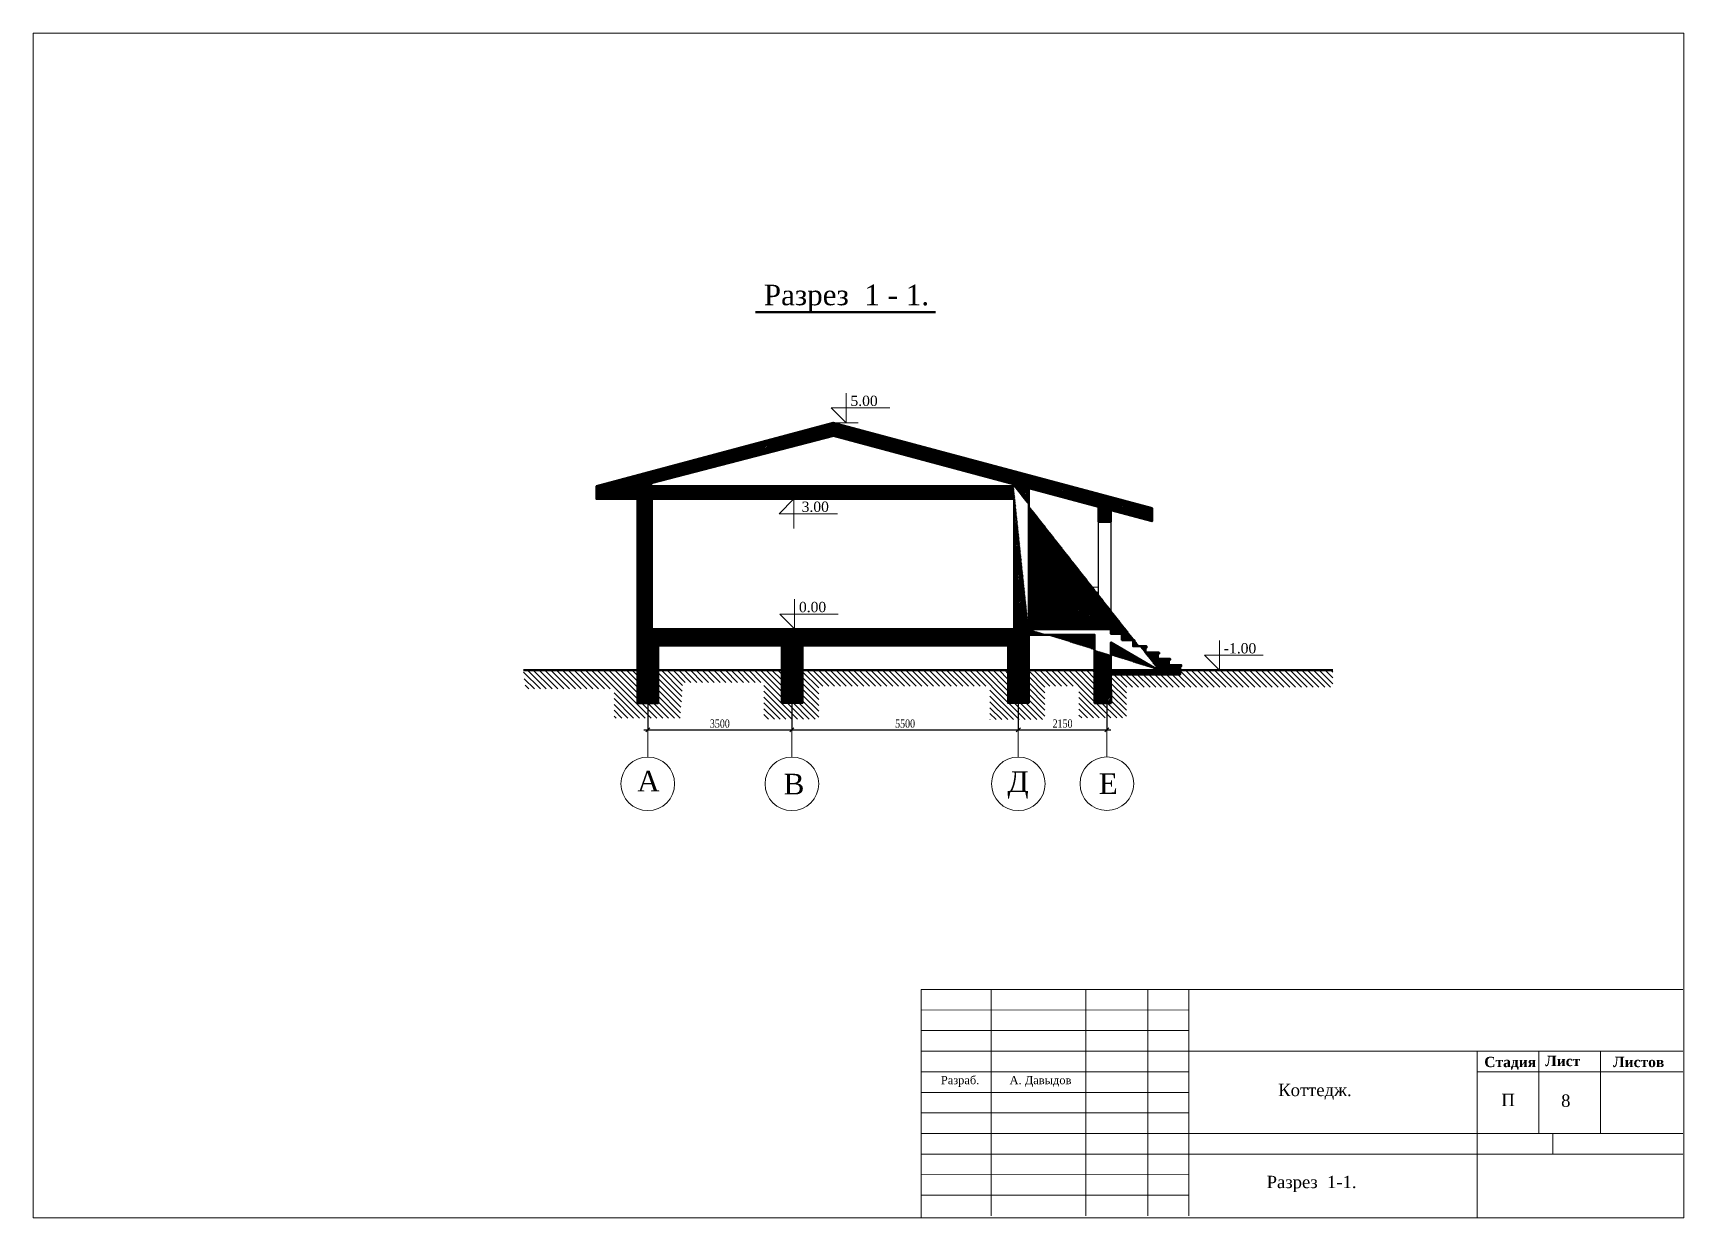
# Model space of a CAD drawing. Extents: x 1560470 to 2285577, y -245723 to 320220.
# Drawn here: x 2245475 to 2285577, y -245448 to -216664 of the extents above; entities that cross this region are included whole.
import ezdxf

# ---------------------------------------------------------------- set-up
doc = ezdxf.new("R2010")
doc.units = 0
doc.header["$LTSCALE"] = 500
doc.header["$MEASUREMENT"] = 0
doc.layers.get('0').update_dxf_attribs({"linetype": 'CONTINUOUS', "lineweight": 0, "plot": 0})
doc.layers.add('АР. Разрез', color=251, linetype='CONTINUOUS', lineweight=5)
doc.layers.get('0').off()
doc.styles.add('NAKLON', font='TIMESBD.TTF', dxfattribs={"height": 500})
doc.styles.get("Standard").update_dxf_attribs({"font": 'TIMES.TTF', "width": 0.8, "height": 200})
doc.dimstyles.new('ISO-25', dxfattribs={"dimtxt": 300, "dimasz": 100, "dimexe": 0, "dimexo": 0, "dimgap": 50, "dimtad": 1, "dimdec": 0, "dimrnd": 10, "dimtxsty": 'Standard', "dimblk": 'OBLIQUE', "dimcen": 100, "dimdle": 100, "dimadec": 0, "dimazin": 0, "dimtfac": 1, "dimtdec": 0, "dimtmove": 0, "dimatfit": 3, "dimldrblk": 'OBLIQUE', "dimfxl": 0, "dimarcsym": 0})

msp = doc.modelspace()

# ---------------------------------------------------------------- texts
at = {"layer": 'АР. Разрез', "color": 5, "linetype": 'Continuous', "lineweight": 15, "ltscale": 0.13}
msp.add_text('Разрез  1 - 1.', height=500, dxfattribs=at).set_placement((2263226, -223276.5))
at = {"layer": 'АР. Разрез', "color": 5, "linetype": 'Continuous', "lineweight": 15}
for s, height, p in [('5.00', 250, (2265331.4, -225723.5)), ('3.00', 250, (2264145.9, -228296.3)), ('0.00', 250, (2264080, -230732.6)), ('-1.00', 250, (2274401, -231733.7)), ('Разраб.', 200, (2267525.2, -242198.8)), ('А. Давыдов', 200, (2269195.6, -242198.8)), ('П', 300, (2281142, -242732.2)), ('8', 300, (2282592.8, -242748.7)), ('Разрез  1-1.', 300, (2275440.2, -244723.5))]:
    msp.add_text(s, height=height, dxfattribs=at).set_placement(p)
at = {"layer": 'АР. Разрез', "color": 5, "linetype": 'Continuous', "lineweight": 0}
for s, p in [('А', (2260151.6, -235086)), ('Д', (2269144.5, -235099.7)), ('В', (2263707.9, -235158)), ('Е', (2271361.4, -235147.2))]:
    msp.add_text(s, height=500, dxfattribs=at).set_placement(p)
at = {"layer": 'АР. Разрез', "color": 5, "linetype": 'Continuous', "lineweight": 15, "ltscale": 0.13, "style": 'NAKLON'}
for s, p in [('Стадия', (2280726, -241783.5)), ('Лист', (2282205.5, -241759.2)), ('Листов', (2283854.7, -241783.5))]:
    msp.add_text(s, height=250, dxfattribs=at).set_placement(p)
at = {"layer": 'АР. Разрез', "color": 5, "linetype": 'Continuous', "lineweight": 9}
msp.add_text('Коттедж.', height=300, dxfattribs=at).set_placement((2275721.6, -242488.6))

# ---------------------------------------------------------------- blocks, each defined once
blk = doc.blocks.new('_Oblique')
at = {"color": 0, "linetype": 'ByBlock', "lineweight": -2}
blk.add_line((-0.5, -0.5), (0.5, 0.5), dxfattribs=at)
blk = doc.blocks.new('*D507')
at = {"layer": 'АР. Разрез', "color": 0, "linetype": 'Continuous', "lineweight": -2, "ltscale": 0.13}
for p, q in [((2269408, -232351), (2269408, -233591)), ((2271558, -232351), (2271558, -233591)), ((2269308, -233591), (2271658, -233591))]:
    blk.add_line(p, q, dxfattribs=at)
at = {"layer": 'АР. Разрез', "color": 0, "linetype": 'Continuous', "lineweight": -2, "ltscale": 0.13, "xscale": 100, "yscale": 100, "zscale": 100, "rotation": 180}
blk.add_blockref('_Oblique', (2269408, -233591), dxfattribs=at)
at = {"layer": 'АР. Разрез', "color": 0, "linetype": 'Continuous', "lineweight": -2, "ltscale": 0.13, "xscale": 100, "yscale": 100, "zscale": 100}
blk.add_blockref('_Oblique', (2271558, -233591), dxfattribs=at)
at = {"layer": 'АР. Разрез', "color": 0, "linetype": 'Continuous', "lineweight": 9, "ltscale": 0.13, "insert": (2270483, -233439), "char_height": 200, "attachment_point": 5}
blk.add_mtext('2150', dxfattribs=at)
blk = doc.blocks.new('*D508')
at = {"layer": 'АР. Разрез', "color": 0, "linetype": 'Continuous', "lineweight": -2, "ltscale": 0.13}
for p, q in [((2260408, -232349), (2260408, -233591)), ((2263908, -232350), (2263908, -233591)), ((2260308, -233591), (2264008, -233591))]:
    blk.add_line(p, q, dxfattribs=at)
at = {"layer": 'АР. Разрез', "color": 0, "linetype": 'Continuous', "lineweight": -2, "ltscale": 0.13, "xscale": 100, "yscale": 100, "zscale": 100, "rotation": 180}
blk.add_blockref('_Oblique', (2260408, -233591), dxfattribs=at)
at = {"layer": 'АР. Разрез', "color": 0, "linetype": 'Continuous', "lineweight": -2, "ltscale": 0.13, "xscale": 100, "yscale": 100, "zscale": 100}
blk.add_blockref('_Oblique', (2263908, -233591), dxfattribs=at)
at = {"layer": 'АР. Разрез', "color": 0, "linetype": 'Continuous', "lineweight": 9, "ltscale": 0.13, "insert": (2262158, -233439), "char_height": 200, "attachment_point": 5}
blk.add_mtext('3500', dxfattribs=at)
blk = doc.blocks.new('*D509')
at = {"layer": 'АР. Разрез', "color": 0, "linetype": 'Continuous', "lineweight": -2, "ltscale": 0.13}
for p, q in [((2263908, -232350), (2263908, -233591)), ((2269408, -232351), (2269408, -233591)), ((2263808, -233591), (2269508, -233591))]:
    blk.add_line(p, q, dxfattribs=at)
at = {"layer": 'АР. Разрез', "color": 0, "linetype": 'Continuous', "lineweight": -2, "ltscale": 0.13, "xscale": 100, "yscale": 100, "zscale": 100, "rotation": 180}
blk.add_blockref('_Oblique', (2263908, -233591), dxfattribs=at)
at = {"layer": 'АР. Разрез', "color": 0, "linetype": 'Continuous', "lineweight": -2, "ltscale": 0.13, "xscale": 100, "yscale": 100, "zscale": 100}
blk.add_blockref('_Oblique', (2269408, -233591), dxfattribs=at)
at = {"layer": 'АР. Разрез', "color": 0, "linetype": 'Continuous', "lineweight": 9, "ltscale": 0.13, "insert": (2266658, -233439), "char_height": 200, "attachment_point": 5}
blk.add_mtext('5500', dxfattribs=at)

# ---------------------------------------------------------------- dimensions: what is measured, and where the dimension line sits
at = {"layer": 'АР. Разрез', "color": 5, "linetype": 'Continuous', "lineweight": 9, "ltscale": 0.13}
for base, p1, p2, picture, middle in [((2263907.6, -233590.6), (2260407.6, -232349.1), (2263907.6, -232350.1), '*D508', (2262157.6, -233438.8)), ((2269407.6, -233590.6), (2263907.6, -232350.1), (2269407.6, -232350.6), '*D509', (2266657.6, -233438.8)), ((2271557.5, -233590.6), (2269407.6, -232350.7), (2271557.5, -232350.7), '*D507', (2270482.5, -233438.8))]:
    dim = msp.add_linear_dim(base=base, p1=p1, p2=p2, angle=180, dimstyle='ISO-25', dxfattribs=at)
    dim.commit()
    dim.dimension.update_dxf_attribs({"geometry": picture, "text_midpoint": middle})

# ---------------------------------------------------------------- hatches: boundary and pattern name
at = {"layer": 'АР. Разрез', "linetype": 'Continuous', "lineweight": 0, "ltscale": 0.13}
h = msp.add_hatch(dxfattribs=at)
h.set_pattern_fill('ANSI31', color=5, scale=200, style=0)
h.set_pattern_definition([(45, (55024.852, 742.36), (-17.67766953, 17.67766953), [])])
h.paths.add_polyline_path([(2269311.1, -227981.2), (2260508.6, -227981.2), (2260508.6, -231142), (2269311.1, -231142)], flags=16)
edge = h.paths.add_edge_path()
edge.add_line((2272809.1, -232140.5), (2271657.2, -232140.5))
edge.add_line((2271657.2, -232140.5), (2271657.2, -231466))
edge.add_line((2271657.2, -231466), (2272807.2, -232140.7))
edge.add_line((2269660.8, -231141.9), (2271657.4, -231141.9))
edge.add_line((2271657.4, -231141.9), (2271657.4, -231261.5))
edge.add_line((2271657.4, -231261.5), (2271956.9, -231261.5))
edge.add_line((2271956.9, -231261.5), (2271956.9, -231292.2))
edge.add_line((2271956.9, -231292.2), (2271926, -231292.2))
edge.add_line((2271926, -231292.2), (2271926, -231412))
edge.add_line((2271926, -231412), (2272226.2, -231412))
edge.add_line((2272226.2, -231412), (2272226.2, -231442))
edge.add_line((2272226.2, -231442), (2272196.3, -231442))
edge.add_line((2272196.3, -231442), (2272196.3, -231561.8))
edge.add_line((2272196.3, -231561.8), (2272525.4, -231561.8))
edge.add_line((2272525.4, -231561.8), (2272525.4, -231591.6))
edge.add_line((2272525.4, -231591.6), (2272496.3, -231591.6))
edge.add_line((2272496.3, -231591.6), (2272496.3, -231711.9))
edge.add_line((2272496.3, -231711.9), (2272825.6, -231711.9))
edge.add_line((2272825.6, -231711.9), (2272825.6, -231741.5))
edge.add_line((2272825.6, -231741.5), (2272796, -231741.5))
edge.add_line((2272796, -231741.5), (2272796, -231863.7))
edge.add_line((2272796, -231863.7), (2273095.7, -231863.7))
edge.add_line((2273095.7, -231863.7), (2273095.7, -231893.8))
edge.add_line((2273095.7, -231893.8), (2273065.9, -231893.8))
edge.add_line((2273065.9, -231893.8), (2273065.9, -232015.9))
edge.add_line((2273065.9, -232015.9), (2273366.9, -232015.9))
edge.add_line((2273366.9, -232015.9), (2273366.9, -232044.8))
edge.add_line((2273366.9, -232044.8), (2273335.6, -232044.8))
edge.add_line((2273335.6, -232044.8), (2273335.6, -232246.8))
edge.add_line((2273335.6, -232246.8), (2271652.9, -232246.8))
edge.add_line((2271652.9, -232246.8), (2271661.1, -232941.9))
edge.add_line((2271661.1, -232941.9), (2271261.5, -232941.9))
edge.add_line((2271261.5, -232941.9), (2271261.5, -231280.6))
edge.add_line((2271261.5, -231280.6), (2269661, -231280.6))
edge.add_line((2269661, -231280.6), (2269661, -232937.1))
edge.add_line((2269661, -232937.1), (2269160.3, -232937.1))
edge.add_line((2269160.3, -232937.1), (2269160.3, -231541.4))
edge.add_line((2269160.3, -231541.4), (2264169.4, -231541.4))
edge.add_line((2264169.4, -231541.4), (2264169.4, -232938.4))
edge.add_line((2264169.4, -232938.4), (2263662.2, -232938.4))
edge.add_line((2263662.2, -232938.4), (2263662.2, -231541.9))
edge.add_line((2263662.2, -231541.9), (2260657.8, -231541.9))
edge.add_line((2260657.8, -231541.9), (2260657.8, -232943.4))
edge.add_line((2260657.8, -232943.4), (2260158.3, -232943.4))
edge.add_line((2260158.3, -232943.4), (2260158.3, -227981.3))
edge.add_line((2260158.3, -227981.3), (2259158.2, -227981.3))
edge.add_line((2259158.2, -227981.3), (2259158.2, -227671.6))
edge.add_line((2259158.2, -227671.6), (2264907.7, -226130.6))
edge.add_line((2264907.7, -226130.6), (2272657.1, -228209.5))
edge.add_line((2272657.1, -228209.5), (2272657.1, -228523.3))
edge.add_line((2272657.1, -228523.3), (2271658.9, -228253.8))
edge.add_line((2271658.9, -228253.8), (2271658.9, -228536.2))
edge.add_line((2271658.9, -228536.2), (2271355.2, -228536.2))
edge.add_line((2271355.2, -228536.2), (2271355.2, -228171.3))
edge.add_line((2271355.2, -228171.3), (2269660.7, -227717.9))
edge.add_line((2269660.7, -227717.9), (2269660.7, -231141.8))
edge.add_line((2269295.1, -227672), (2269295.1, -227619.5))
edge.add_line((2269295.1, -227619.5), (2264916.2, -226448.5))
edge.add_line((2264916.2, -226448.5), (2260491.2, -227600.7))
edge.add_line((2260491.2, -227600.7), (2260491.2, -227670.7))
edge.add_line((2260491.2, -227670.7), (2269294.6, -227670.7))
h = msp.add_hatch(dxfattribs=at)
h.set_pattern_fill('ANSI31', color=5, scale=800, angle=90, style=0)
h.set_pattern_definition([(135, (55024.85, 742.36), (-70.710678, -70.710678), [])])
edge = h.paths.add_edge_path()
edge.add_line((2277047.9, -232142.4), (2277047.9, -232556.6))
edge.add_line((2277047.9, -232556.6), (2272032.8, -232556.6))
edge.add_line((2272032.8, -232556.6), (2272032.8, -233302.4))
edge.add_line((2272032.8, -233302.4), (2270879.3, -233302.4))
edge.add_line((2270879.3, -233302.4), (2270879.3, -232526.1))
edge.add_line((2270879.3, -232526.1), (2270055.7, -232526.1))
edge.add_line((2270055.7, -232526.1), (2270055.7, -233341.7))
edge.add_line((2270055.7, -233341.7), (2268719.1, -233341.7))
edge.add_line((2268719.1, -233341.7), (2268719.1, -232531.5))
edge.add_line((2268719.1, -232531.5), (2264563, -232531.5))
edge.add_line((2264563, -232531.5), (2264563, -233331.1))
edge.add_line((2264563, -233331.1), (2263229.9, -233331.1))
edge.add_line((2263229.9, -233331.1), (2263229.9, -232437.4))
edge.add_line((2263229.9, -232437.4), (2261260.3, -232437.4))
edge.add_line((2261260.3, -232437.4), (2261193.8, -233306.8))
edge.add_line((2261193.8, -233306.8), (2259588.6, -233306.8))
edge.add_line((2259588.6, -233306.8), (2259588.6, -232598.5))
edge.add_line((2259588.6, -232598.5), (2257435.1, -232598.5))
edge.add_line((2257435.1, -232598.5), (2257386.3, -232142))
edge.add_line((2257386.3, -232142), (2260158.4, -232142))
edge.add_line((2260158.4, -232142), (2260158.4, -232943))
edge.add_line((2260158.4, -232943), (2260657.9, -232943))
edge.add_line((2260657.9, -232943), (2260657.9, -232142.4))
edge.add_line((2260657.9, -232142.4), (2263661.6, -232142.4))
edge.add_line((2263661.6, -232142.4), (2263661.6, -232938.5))
edge.add_line((2263661.6, -232938.5), (2264169, -232938.5))
edge.add_line((2264169, -232938.5), (2264169, -232142.4))
edge.add_line((2264169, -232142.4), (2269157.2, -232142.4))
edge.add_line((2269157.2, -232142.4), (2269157.2, -232937.1))
edge.add_line((2269157.2, -232937.1), (2269662.3, -232937.1))
edge.add_line((2269662.3, -232937.1), (2269662.3, -232142.1))
edge.add_line((2269662.3, -232142.1), (2271261.2, -232142.1))
edge.add_line((2271261.2, -232142.1), (2271261.2, -232941.9))
edge.add_line((2271261.2, -232941.9), (2271661.3, -232941.9))
edge.add_line((2271661.3, -232941.9), (2271652.8, -232246.4))
edge.add_line((2271652.8, -232246.4), (2273335.8, -232246.4))
edge.add_line((2273335.8, -232246.4), (2273335.8, -232142.8))
edge.add_line((2273335.8, -232142.8), (2277049.7, -232142.8))

# ---------------------------------------------------------------- linework, layer by layer
at = {"layer": 'АР. Разрез', "color": 5, "linetype": 'Continuous', "lineweight": 50, "ltscale": 0.13}
for p, q in [((2267398.2, -223447.8), (2263020.2, -223447.8)), ((2257387.9, -232142.2), (2260160.4, -232142.2)), ((2260656.3, -232142.2), (2263662.8, -232142.2)), ((2264168.1, -232142.2), (2269160.4, -232142.2)), ((2269660.1, -232142.2), (2271262.2, -232142.2)), ((2273336, -232142.2), (2277047.6, -232142.2))]:
    msp.add_line(p, q, dxfattribs=at)
at = {"layer": 'АР. Разрез', "color": 5, "linetype": 'Continuous', "lineweight": 15}
for p, q in [((2265223, -226130.1), (2264863, -225770.1)), ((2264863, -225770.1), (2266285.2, -225770.1)), ((2265223, -226130.1), (2265223, -225410.1)), ((2264927.3, -226130.1), (2265518.6, -226130.1)), ((2263956.5, -227979.8), (2263596.5, -228339.8)), ((2263956.5, -227979.8), (2263956.5, -228699.8)), ((2263596.5, -228339.8), (2265018.7, -228339.8)), ((2263971.5, -231139.3), (2263971.5, -230419.3)), ((2263611.5, -230779.3), (2265033.8, -230779.3)), ((2263971.5, -231139.3), (2263611.5, -230779.3)), ((2273932.6, -231780.3), (2275354.8, -231780.3)), ((2274292.6, -232140.3), (2273932.6, -231780.3)), ((2274292.6, -232140.3), (2274292.6, -231420.3)), ((2273066, -231892.8), (2273066, -232044.4)), ((2273366, -232014.4), (2273066, -232014.4)), ((2273366, -232044.4), (2273066, -232044.4)), ((2273096, -231862.8), (2273096, -231892.8)), ((2273336, -232044.4), (2273336, -232111.6)), ((2273366, -232014.4), (2273366, -232044.4)), ((2273996.9, -232140.3), (2274588.2, -232140.3)), ((2268750.9, -245396.3), (2268751.8, -239896.3)), ((2271050.9, -245396.7), (2271051.8, -239896.7)), ((2272550.9, -245396.9), (2272551.8, -239896.9)), ((2273550.9, -245397.1), (2273551.8, -239897.1)), ((2267051.7, -240396), (2273551.7, -240397.1)), ((2267051.5, -241396), (2273551.5, -241397.1)), ((2267051.4, -241896), (2273551.4, -241897.1)), ((2280553.4, -241899), (2285553.4, -241899.9)), ((2267051.3, -242896), (2273551.3, -242897.1)), ((2267051.2, -243396), (2273551.2, -243397.1)), ((2267051.1, -243896), (2285551.1, -243899.1)), ((2267051, -244396), (2273551, -244397.1)), ((2267050.9, -244896), (2273550.9, -244897.1))]:
    msp.add_line(p, q, dxfattribs=at)
at = {"layer": 'АР. Разрез', "color": 5, "linetype": 'Continuous', "lineweight": 0}
for p, q in [((2260407.6, -232540.9), (2260407.5, -234251)), ((2263907.6, -232540.9), (2263907.6, -234251)), ((2269407.6, -232540.9), (2269407.6, -234251)), ((2271558.6, -232537.9), (2271558.6, -234248))]:
    msp.add_line(p, q, dxfattribs=at)
at = {"layer": 'АР. Разрез', "color": 5, "linetype": 'Continuous', "lineweight": 15, "ltscale": 0.13}
for p, q in [((2267051.2, -239900.2), (2285553.2, -239900.2)), ((2267051.2, -245437.3), (2267051.2, -239900.2)), ((2273545.4, -240891.5), (2267054, -240891.5)), ((2267076.4, -241395.4), (2285547.5, -241395.4)), ((2280553.7, -241394.5), (2280553.7, -245448.4)), ((2282050.3, -241394.5), (2282050.3, -243392.3)), ((2283546.9, -241394.5), (2283546.9, -243392.3)), ((2267063.9, -242398.4), (2273551.7, -242398.4)), ((2273552.8, -243392.5), (2280546.6, -243392.5)), ((2280546.6, -243392.5), (2285547.2, -243392.5)), ((2282395.7, -243392.3), (2282395.7, -243895.4))]:
    msp.add_line(p, q, dxfattribs=at)
at = {"layer": 'АР. Разрез', "color": 5, "linetype": 'Continuous', "lineweight": 0, "ltscale": 0.13}
for points in [[(2285577.3, -245446.7), (2245474.8, -245446.7), (2245474.8, -216663.6), (2285577.3, -216663.6)], [(2271356, -230243.2), (2269657.4, -230243.2), (2269657.4, -230127.8), (2271356, -230127.8)]]:
    msp.add_lwpolyline(points, close=True, dxfattribs=at)
at = {"layer": 'АР. Разрез', "color": 5, "linetype": 'Continuous', "lineweight": 50, "ltscale": 0.13}
for points in [[(2269660.8, -231141.9), (2271657.4, -231141.9), (2271657.4, -231261.5), (2271956.9, -231261.5), (2271956.9, -231292.2), (2271926, -231292.2), (2271926, -231412), (2272226.2, -231412), (2272226.2, -231442), (2272196.3, -231442), (2272196.3, -231561.8), (2272525.4, -231561.8), (2272525.4, -231591.6), (2272496.3, -231591.6), (2272496.3, -231711.9), (2272825.6, -231711.9), (2272825.6, -231741.5), (2272796, -231741.5), (2272796, -231863.7), (2273095.7, -231863.7), (2273095.7, -231893.8), (2273065.9, -231893.8), (2273065.9, -232015.9), (2273366.9, -232015.9), (2273366.9, -232044.8), (2273335.6, -232044.8), (2273335.6, -232246.8), (2271652.9, -232246.8), (2271661.1, -232941.9), (2271261.5, -232941.9), (2271261.5, -231280.6), (2269661, -231280.6), (2269661, -232937.1), (2269160.3, -232937.1), (2269160.3, -231541.4), (2264169.4, -231541.4), (2264169.4, -232938.4), (2263662.2, -232938.4), (2263662.2, -231541.9), (2260657.8, -231541.9), (2260657.8, -232943.4), (2260158.3, -232943.4), (2260158.3, -227981.3), (2259158.2, -227981.3), (2259158.2, -227671.6), (2264907.7, -226130.6), (2272657.1, -228209.5), (2272657.1, -228523.3), (2271658.9, -228253.8), (2271658.9, -228536.2), (2271355.2, -228536.2), (2271355.2, -228171.3), (2269660.7, -227717.9), (2269660.7, -231141.8)], [(2269295.1, -227672), (2269295.1, -227619.5), (2264916.2, -226448.5), (2260491.2, -227600.7), (2260491.2, -227670.7), (2269294.6, -227670.7)], [(2272809.1, -232140.5), (2271657.2, -232140.5), (2271657.2, -231466), (2272807.2, -232140.7)]]:
    msp.add_lwpolyline(points, dxfattribs=at)
msp.add_lwpolyline([(2269311.1, -227981.2), (2260508.6, -227981.2), (2260508.6, -231142), (2269311.1, -231142)], close=True, dxfattribs=at)
at = {"layer": 'АР. Разрез', "color": 5, "linetype": 'Continuous', "lineweight": -3, "ltscale": 0.13}
msp.add_lwpolyline([(2271355.2, -228536.3), (2271657.1, -228536.3), (2271657.1, -231142.1), (2271355.2, -231142.1)], close=True, dxfattribs=at)
at = {"layer": 'АР. Разрез', "color": 5, "linetype": 'Continuous', "lineweight": 0, "ltscale": 0.13}
for points in [[(2269815.6, -230373.8), (2270051.7, -230674.1), (2269815.7, -230974.5), (2269815.6, -230373.8)], [(2269837.5, -230243.2), (2270113.7, -230595.1), (2270390.2, -230243.2), (2269837.5, -230243.2)], [(2270458.5, -230314.7), (2270175.8, -230674.1), (2270458.4, -231033.9), (2270458.4, -230314.7)], [(2270558, -230314.7), (2270840.6, -230674.1), (2270558, -231033.9), (2270558, -230314.7)], [(2271179, -230243.2), (2270902.7, -230595.1), (2270626.2, -230243.2), (2271179, -230243.2)], [(2271209, -230363.4), (2270964.8, -230674.1), (2271209, -230985.1), (2271209, -230363.4)], [(2270113.7, -230753.1), (2269807.4, -231142.9), (2270420.1, -231142.9), (2270113.7, -230753.1)], [(2270902.7, -230753.1), (2271209, -231142.9), (2270596.4, -231142.9), (2270902.7, -230753.1)]]:
    msp.add_lwpolyline(points, dxfattribs=at)
at = {"layer": 'АР. Разрез', "color": 5, "linetype": 'Continuous', "lineweight": 0}
for centre in [(2260408.3, -234902.4), (2263908.4, -234902.4), (2269408.3, -234902.4), (2271559.3, -234899.5)]:
    msp.add_circle(centre, 651.5, dxfattribs=at)

msp.set_redraw_order([(e.dxf.handle, doc.entitydb.next_handle()) for e in msp.query("TEXT MTEXT ATTDEF DIMENSION ARC_DIMENSION")])  # texts and dimensions are drawn at this point

doc.saveas('drawing.dxf')
